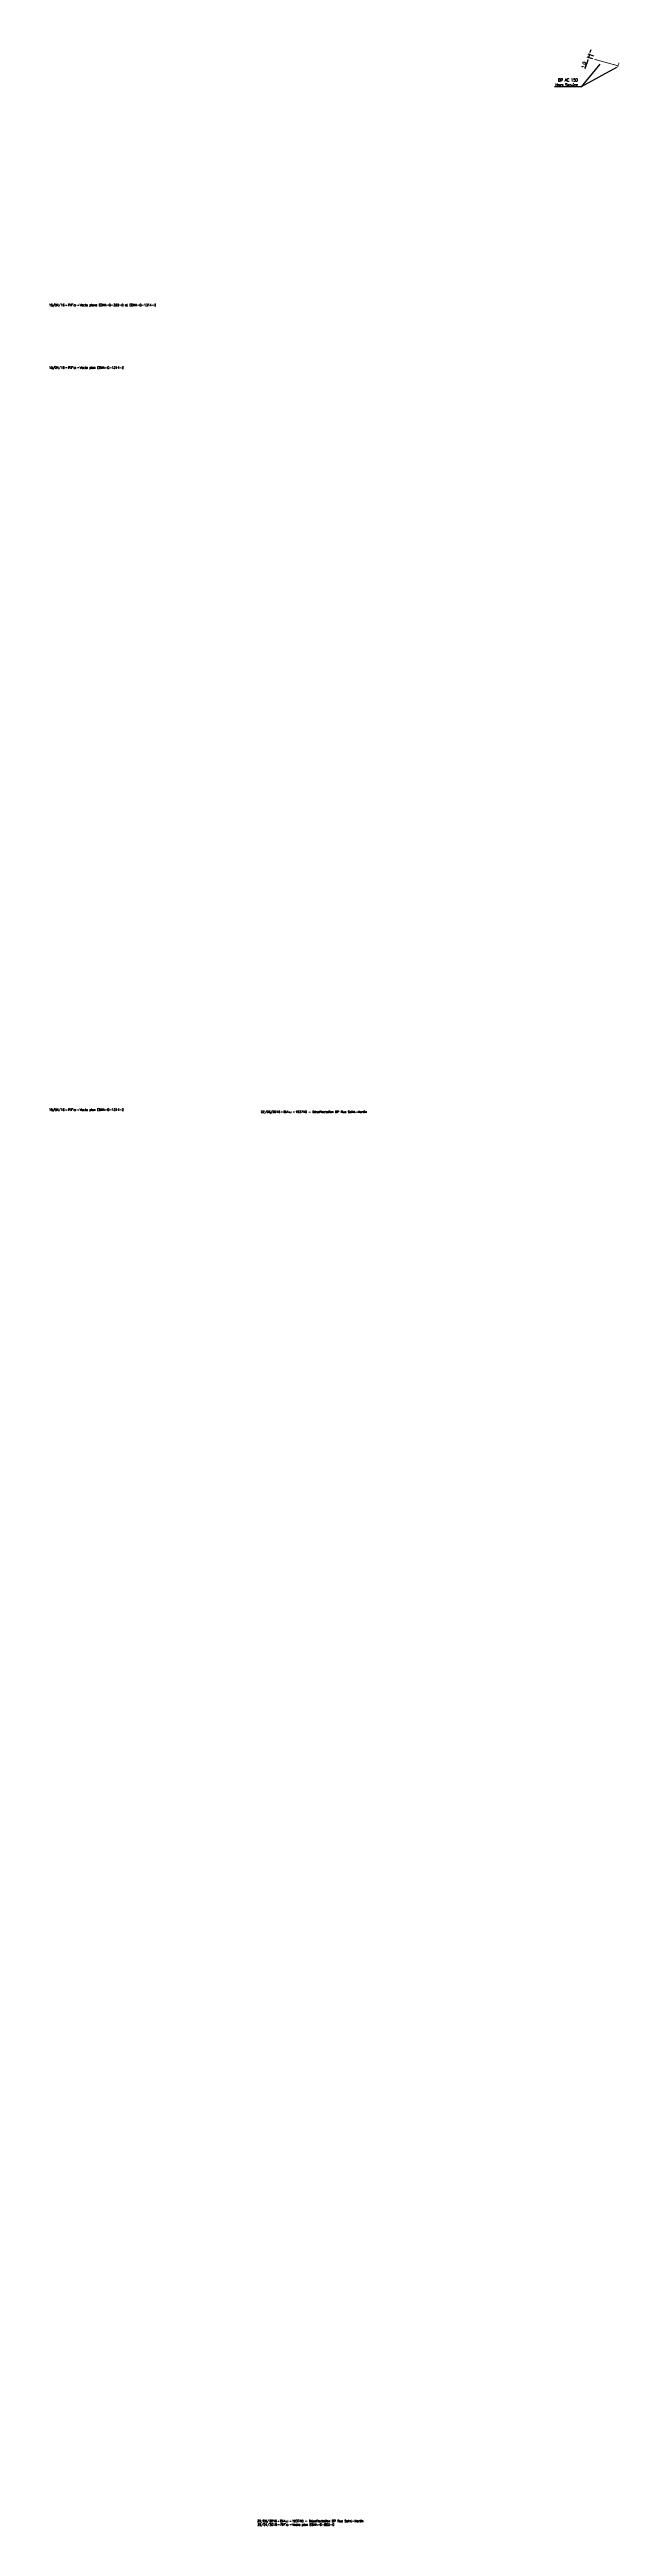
# Model space of a CAD drawing. Header units: millimetres. Extents: x 184000 to 185000, y 127000 to 128000.
# Drawn here: x 184441 to 184633, y 127012 to 127846 of the extents above; entities that cross this region are included whole.
import ezdxf
from ezdxf.enums import TextEntityAlignment as Align

# ---------------------------------------------------------------- set-up
doc = ezdxf.new("R2010")
doc.units = ezdxf.units.MM
doc.header["$PDMODE"] = 34
doc.layers.get('0').update_dxf_attribs({"linetype": 'CONTINUOUS'})
doc.layers.get('DEFPOINTS').update_dxf_attribs({"linetype": 'CONTINUOUS'})
doc.layers.add('L_908', color=5, linetype='CONTINUOUS')
doc.layers.add('L_910', color=7, linetype='CONTINUOUS', plot=False)
doc.styles.get("Standard").update_dxf_attribs({"font": 'romans.shx', "width": 0.85})
doc.linetypes.add('BP_HS', pattern='A,2,-1,["G",Standard,S=0.85,R=0,X=-0.27,Y=-0.4],-1', length=4)
doc.dimstyles.get("Standard").update_dxf_attribs({"dimtxt": 1.5, "dimasz": 1.2, "dimexe": 0.625, "dimexo": 0.625, "dimgap": 0.25, "dimtad": 1, "dimdec": 1, "dimzin": 0, "dimdsep": 46, "dimtxsty": 'Standard', "dimcen": -0.5, "dimadec": 0, "dimazin": 0, "dimtfac": 1, "dimtdec": 1, "dimtmove": 0, "dimatfit": 3, "dimfxl": 0, "dimtolj": 1, "dimtzin": 0, "dimarcsym": 0})

# ---------------------------------------------------------------- blocks, each defined once
blk = doc.blocks.new('GIS_MODF')
at = {"color": 0, "linetype": 'Continuous', "flags": 128}
for points in [[(-2.256837881673764, -0.01170036000250185), (-1.756837881673764, -0.01170036000250185)], [(1.758370293666797, -0.01170036000250185), (2.258370293666797, -0.01170036000250185)]]:
    blk.add_lwpolyline(points, dxfattribs=at)
at = {"color": 0, "linetype": 'Continuous'}
blk.add_attdef('DATE', text='', height=0.75, dxfattribs=at).set_placement((-2.582592317552244, -0.3867003600025019), align=Align.RIGHT)
at = {"color": 0, "linetype": 'Continuous', "width": 3.590909090909093}
blk.add_attdef('USER', text='', height=0.75, dxfattribs=at).set_placement((-1.515785098410493, -0.3867003600025018), (1.30564347301808, -0.3867003600025018), align=Align.FIT)
at = {"color": 0, "linetype": 'Continuous'}
blk.add_attdef('DESC', (2.527818706802048, -0.3867003600025019), '', height=0.75, dxfattribs=at)
blk = doc.blocks.new('*D62')
at = {"layer": 'DEFPOINTS', "color": 0, "linetype": 'Continuous', "transparency": 16777216}
for p in [(184622.5431260364, 127844.7208583158), (184624.1741374933, 127843.1643912178), (184624.472, 127844.119)]:
    blk.add_point(p, dxfattribs=at)
at = {"layer": 'L_908', "color": 0, "linetype": 'Continuous', "lineweight": -2, "transparency": 16777216}
for p, q in [((184622.8112022924, 127845.5800062198), (184623.0792785485, 127846.4391541238)), ((184621.9771872737, 127842.9071016296), (184621.0413139156, 127839.907754929)), ((184623.7266646267, 127843.3040142678), (184621.7977906631, 127843.9058725836)), ((184624.0245271333, 127844.25862305), (184622.0956531698, 127844.8604813658)), ((184622.5431260364, 127844.7208583158), (184622.2452635297, 127843.7662495335))]:
    blk.add_line(p, q, dxfattribs=at)
at = {"layer": 'L_908', "color": 0, "linetype": 'Continuous', "transparency": 16777216}
for points in [[(184622.6680109751, 127845.6246855958), (184622.9543936098, 127845.5353268438), (184622.5431260364, 127844.7208583158)], [(184621.8339959564, 127842.9517810056), (184622.120378591, 127842.8624222536), (184622.2452635297, 127843.7662495335)]]:
    blk.add_solid(points, dxfattribs=at)
at = {"layer": 'L_908', "color": 0, "linetype": 'Continuous', "transparency": 16777216, "insert": (184620.6592558799, 127841.2012512073), "char_height": 1.125, "attachment_point": 5, "rotation": 72.67073453863661}
blk.add_mtext('\\A1;1.0', dxfattribs=at)

msp = doc.modelspace()

# ---------------------------------------------------------------- linework, layer by layer
at = {"layer": 'L_908', "linetype": 'BP_HS', "const_width": 0.25, "flags": 128}
for points in [[(184632.2003317278, 127840.9603684695), (184624.1741374933, 127843.1643912178)], [(184632.5379847025, 127842.0669017474), (184632.2003317278, 127840.9603684695), (184632.0544020932, 127840.4821378329)]]:
    msp.add_lwpolyline(points, dxfattribs=at)

# ---------------------------------------------------------------- block references
at = {"layer": 'L_910', "ltscale": 0.5}
ref = msp.add_blockref('GIS_MODF', (184448.3325923175, 127760.38670036), dxfattribs=at)
ref.add_attrib('DATE', '15/04/16', dxfattribs={"layer": '0', "color": 0, "linetype": 'Continuous', "height": 0.75}).set_placement((184445.75, 127760), align=Align.RIGHT)
ref.add_attrib('USER', 'RFo', dxfattribs={"layer": '0', "color": 0, "linetype": 'Continuous', "height": 0.75, "width": 1.436363636359403}).set_placement((184446.8168072191, 127760), (184449.6382357906, 127760), align=Align.FIT)
ref.add_attrib('DESC', 'Vecto plans EDNA-G-322-0 et EDNA-G-1314-2', (184450.8604110243, 127760), dxfattribs={"layer": '0', "color": 0, "linetype": 'Continuous', "height": 0.75})
ref = msp.add_blockref('GIS_MODF', (184448.3325923175, 127739.3126262769), dxfattribs=at)
ref.add_attrib('DATE', '15/04/16', dxfattribs={"layer": '0', "color": 0, "linetype": 'Continuous', "height": 0.75}).set_placement((184445.75, 127738.9259259169), align=Align.RIGHT)
ref.add_attrib('USER', 'RFo', dxfattribs={"layer": '0', "color": 0, "linetype": 'Continuous', "height": 0.75, "width": 1.436363636359403}).set_placement((184446.8168072191, 127738.9259259169), (184449.6382357906, 127738.9259259169), align=Align.FIT)
ref.add_attrib('DESC', 'Vecto plan EDNA-G-1314-2', (184450.8604110243, 127738.9259259169), dxfattribs={"layer": '0', "color": 0, "linetype": 'Continuous', "height": 0.75})
ref = msp.add_blockref('GIS_MODF', (184448.3325923175, 127489.3126262769), dxfattribs=at)
ref.add_attrib('DATE', '15/04/16', dxfattribs={"layer": '0', "color": 0, "linetype": 'Continuous', "height": 0.75}).set_placement((184445.75, 127488.9259259169), align=Align.RIGHT)
ref.add_attrib('USER', 'RFo', dxfattribs={"layer": '0', "color": 0, "linetype": 'Continuous', "height": 0.75, "width": 1.436363636359403}).set_placement((184446.8168072191, 127488.9259259169), (184449.6382357906, 127488.9259259169), align=Align.FIT)
ref.add_attrib('DESC', 'Vecto plan EDNA-G-1314-2', (184450.8604110243, 127488.9259259169), dxfattribs={"layer": '0', "color": 0, "linetype": 'Continuous', "height": 0.75})
at = {"layer": 'L_910'}
ref = msp.add_blockref('GIS_MODF', (184520.9504764314, 127488.5866137072), dxfattribs=at)
ref.add_attrib('DATE', '22/06/2016', dxfattribs={"layer": '0', "color": 0, "linetype": 'Continuous', "height": 0.75}).set_placement((184518.3678841139, 127488.1999133472), align=Align.RIGHT)
ref.add_attrib('USER', 'BAu', dxfattribs={"layer": '0', "color": 0, "linetype": 'Continuous', "height": 0.75, "width": 1.462962962958651}).set_placement((184519.434691333, 127488.1999133472), (184522.2561199045, 127488.1999133472), align=Align.FIT)
ref.add_attrib('DESC', '193740 - Désaffectation BP Rue Saint-Martin', (184523.4782951382, 127488.1999133472), dxfattribs={"layer": '0', "color": 0, "linetype": 'Continuous', "height": 0.75})
ref = msp.add_blockref('GIS_MODF', (184519.8119913409, 127013.8911485778), dxfattribs=at)
ref.add_attrib('DATE', '22/06/2016', dxfattribs={"layer": '0', "color": 0, "linetype": 'Continuous', "height": 0.75}).set_placement((184517.2293990234, 127013.5044482178), align=Align.RIGHT)
ref.add_attrib('USER', 'BAu', dxfattribs={"layer": '0', "color": 0, "linetype": 'Continuous', "height": 0.75, "width": 1.462962962958651}).set_placement((184518.2962062425, 127013.5044482178), (184521.1176348139, 127013.5044482178), align=Align.FIT)
ref.add_attrib('DESC', '193740 - Désaffectation BP Rue Saint-Martin', (184522.3398100477, 127013.5044482178), dxfattribs={"layer": '0', "color": 0, "linetype": 'Continuous', "height": 0.75})
at = {"layer": 'L_910', "ltscale": 0.5}
ref = msp.add_blockref('GIS_MODF', (184519.885045466, 127012.6853711623), dxfattribs=at)
ref.add_attrib('DATE', '29/04/2016', dxfattribs={"layer": '0', "color": 0, "linetype": 'Continuous', "height": 0.75}).set_placement((184517.3024531484, 127012.2986708023), align=Align.RIGHT)
ref.add_attrib('USER', 'RFo', dxfattribs={"layer": '0', "color": 0, "linetype": 'Continuous', "height": 0.75, "width": 1.436363636359403}).set_placement((184518.3692603676, 127012.2986708023), (184521.190688939, 127012.2986708023), align=Align.FIT)
ref.add_attrib('DESC', 'Vecto plan EDNA-G-803-0', (184522.4128641728, 127012.2986708023), dxfattribs={"layer": '0', "color": 0, "linetype": 'Continuous', "height": 0.75})

# ---------------------------------------------------------------- texts
at = {"layer": 'L_908', "linetype": 'Continuous', "insert": (184618.667747943, 127835.3447985683), "char_height": 1, "attachment_point": 6}
msp.add_mtext('BP AC 150\\PHors Service', dxfattribs=at)

# ---------------------------------------------------------------- dimensions: what is measured, and where the dimension line sits
at = {"layer": 'L_908', "linetype": 'Continuous'}
dim = msp.add_linear_dim(base=(184622.5431260364, 127844.7208583158), p1=(184624.1741374933, 127843.1643912178), p2=(184624.472, 127844.119), angle=252.6707345386366, dimstyle='Standard', override={"dimscale": 0.75}, dxfattribs=at)
dim.commit()
dim.dimension.update_dxf_attribs({"geometry": '*D62', "text_midpoint": (184621.3752124666, 127840.9778543273), "dimtype": 160})

# ---------------------------------------------------------------- leaders
at = {"layer": 'L_908', "linetype": 'Continuous', "annotation_type": 0, "has_hookline": 1, "hookline_direction": 1, "text_width": 7.93333333333333, "horizontal_direction": (1, -1.308531733489049e-12, 0)}
msp.add_leader([(184626.0940775767, 127841.4883288694), (184619.755247943, 127833.823965235), (184618.855247943, 127833.823965235)], dimstyle='Standard', override={"dimscale": 0.75}, dxfattribs=at)
at = {"layer": 'L_908', "linetype": 'Continuous'}
msp.add_leader([(184631.663224892, 127840.4102935211), (184619.755247943, 127833.823965235)], dimstyle='Standard', override={"dimscale": 0.75}, dxfattribs=at)

doc.saveas('drawing.dxf')
